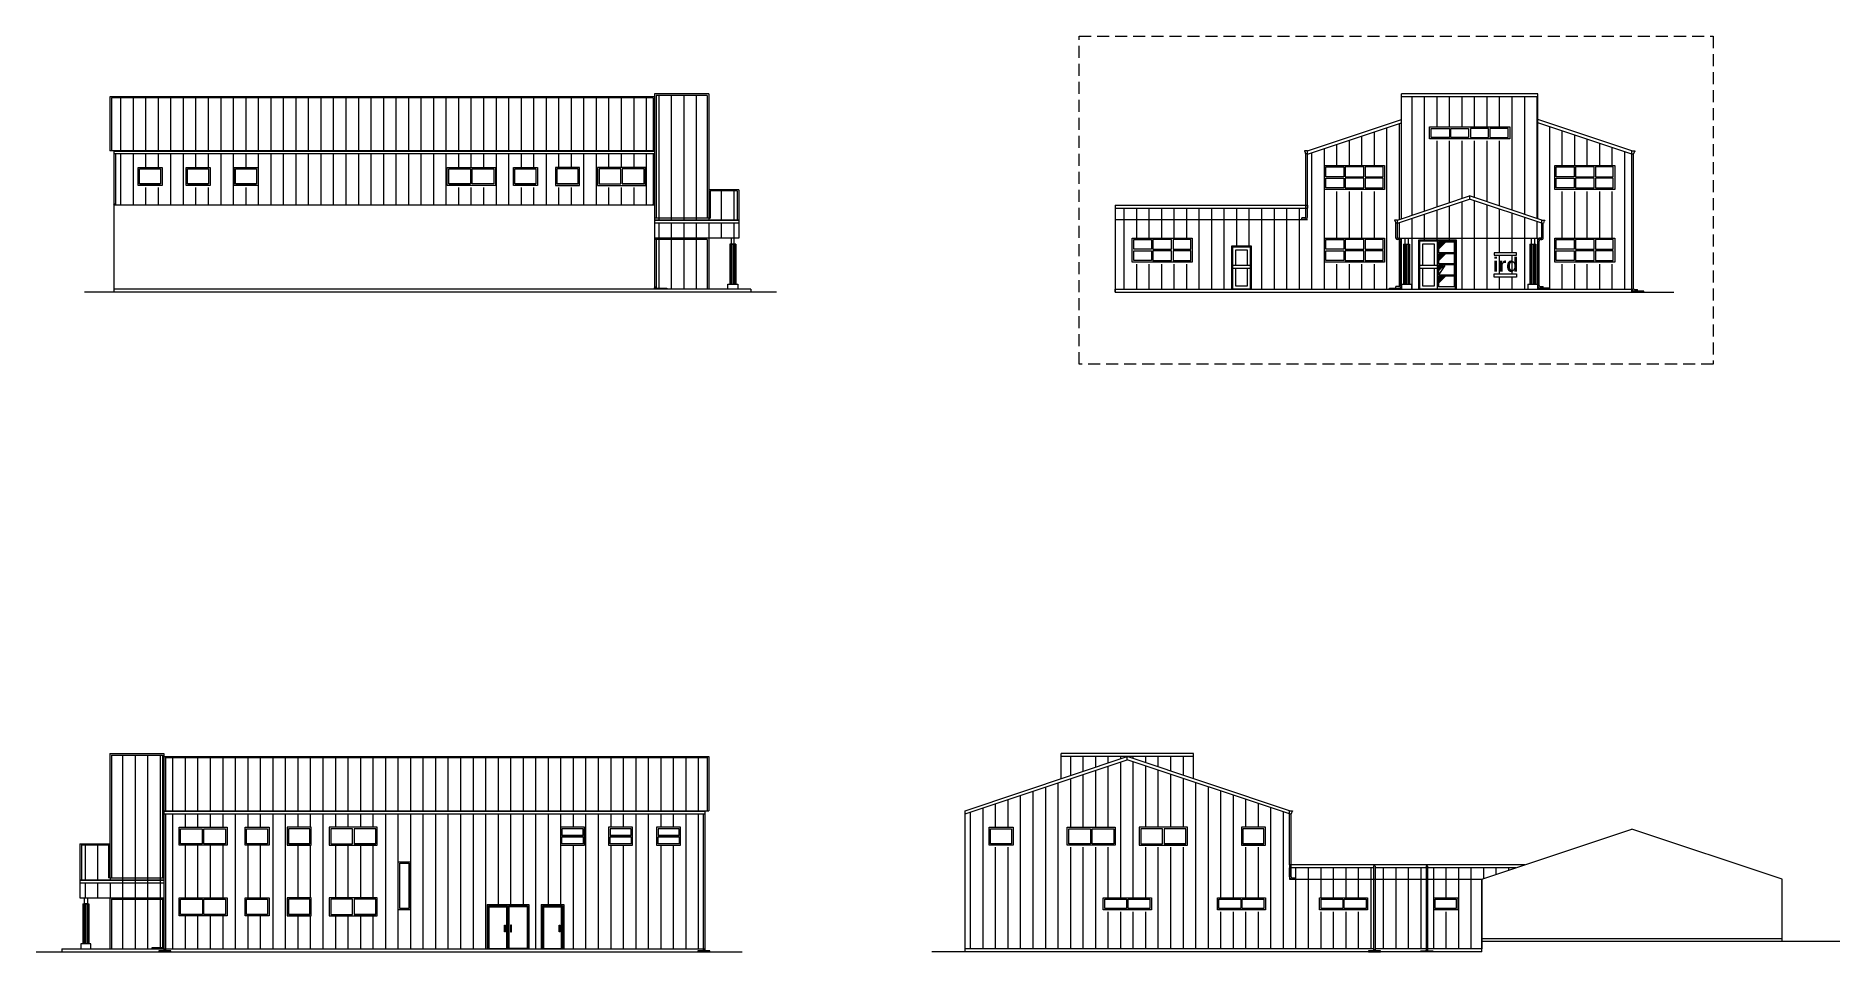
# Model space of a CAD drawing. Header units: inches. Extents: x 67 to 3670, y 82 to 1911.
import ezdxf

# ---------------------------------------------------------------- set-up
doc = ezdxf.new("R2010")
doc.units = ezdxf.units.IN
doc.header["$LTSCALE"] = 96
doc.header["$MEASUREMENT"] = 0
doc.linetypes.add('HIDDEN', pattern=[0.375, 0.25, -0.125])
doc.layers.get('DEFPOINTS').update_dxf_attribs({"linetype": 'CONTINUOUS'})
for name, color, linetype in [('Arch_Detail_Door', 140, 'CONTINUOUS'), ('Elevation_Cladding', 150, 'CONTINUOUS'), ('Elevation_Flashing', 131, 'CONTINUOUS'), ('Elevation_GB', 41, 'CONTINUOUS'), ('Elevation_Post', 20, 'CONTINUOUS'), ('Elevation_Trim', 1, 'CONTINUOUS'), ('Floor_Plan_Downspout', 21, 'CONTINUOUS'), ('Floor_Plan_SplashGuard', 22, 'CONTINUOUS'), ('LAYER251A', 251, 'CONTINUOUS'), ('WALLS', 71, 'CONTINUOUS')]:
    doc.layers.add(name, color=color, linetype=linetype)
doc.styles.add('SANSSERIFBOLD', font='sanssb__.ttf')
pattern_1 = [(90, (2340.21, 793.73), (-25, 2e-15), [])]
pattern_2 = [(90, (961.17, 2111.6), (-25, 2e-15), [])]
pattern_3 = [(90, (2633.44, 1822.468), (-25, 2e-15), [])]

msp = doc.modelspace()

# ---------------------------------------------------------------- texts
at = {"layer": 'WALLS', "color": 8, "style": 'SANSSERIFBOLD'}
msp.add_text('ird', height=28.8, dxfattribs=at).set_placement((2976.5, 1440.6))

# ---------------------------------------------------------------- hatches: boundary and pattern name
at = {"layer": 'Elevation_Cladding'}
h = msp.add_hatch(dxfattribs=at)
h.set_pattern_fill('LINE,_O', color=256, scale=200, angle=90)
h.set_pattern_definition(pattern_2)
h.paths.add_polyline_path([(217.4, 1787.9), (1299.4, 1787.9), (1299.4, 1681.9), (217.4, 1681.9)])
h = msp.add_hatch(dxfattribs=at)
h.set_pattern_fill('LINE,_O', color=256, scale=200, angle=90)
h.set_pattern_definition(pattern_2)
h.paths.add_polyline_path([(1407.4, 1792.9), (1305.4, 1792.9), (1305.4, 1547.9), (1407.4, 1547.9)])
h = msp.add_hatch(dxfattribs=at)
h.set_pattern_fill('LINE,_O', color=256, scale=200, angle=90)
h.set_pattern_definition(pattern_1)
h.paths.add_polyline_path([(3066.3, 1789.9), (2794.3, 1789.9), (2794.3, 1546.6), (2930.1, 1591.9), (3066.3, 1546.5)])
h.paths.add_polyline_path([(3010.3, 1729.9), (3010.3, 1705.9), (3010.3, 1701.9), (2850.3, 1701.9), (2850.3, 1705.9), (2850.3, 1729.9)], flags=16)
h.paths.add_polyline_path([(2967.8, 1726.9), (2967.8, 1708.9), (2932.3, 1708.9), (2932.3, 1726.9)], flags=0)
h.paths.add_polyline_path([(2970.8, 1726.9), (3007.3, 1726.9), (3007.3, 1708.9), (2970.8, 1708.9)], flags=0)
h.paths.add_polyline_path([(2928.3, 1726.9), (2928.3, 1708.9), (2892.8, 1708.9), (2892.8, 1726.9)], flags=0)
h.paths.add_polyline_path([(2889.8, 1726.9), (2889.8, 1708.9), (2853.3, 1708.9), (2853.3, 1726.9)], flags=0)
h = msp.add_hatch(dxfattribs=at)
h.set_pattern_fill('LINE,_O', color=256, scale=200, angle=90)
h.set_pattern_definition(pattern_1)
h.paths.add_polyline_path([(2794.3, 1738.3), (2606.3, 1675.6), (2606.3, 1573.9), (2606.3, 1567.9), (2606.3, 1545.2), (2222.3, 1545.2), (2222.3, 1405.9), (2454.3, 1405.9), (2454.3, 1491.9), (2494.3, 1491.9), (2494.3, 1405.9), (2770, 1405.9), (2770, 1407.9), (2783.2, 1407.9), (2783.2, 1410.9), (2789.2, 1410.9, 0.414214), (2791.2, 1412.9), (2791.2, 1501.9, 0.414214), (2788.2, 1504.9), (2786.2, 1504.9, -0.414214), (2783.2, 1507.9), (2783.2, 1537.8), (2782.6, 1537.8), (2781.2, 1542.8), (2780.2, 1542.8), (2780.2, 1543.8), (2786, 1543.8), (2794.3, 1546.6)])
h.paths.add_polyline_path([(2760.3, 1652.9), (2760.3, 1604.9), (2760.3, 1600.9), (2640.3, 1600.9), (2640.3, 1604.9), (2640.3, 1652.9)], flags=16)
h.paths.add_polyline_path([(2757.3, 1649.9), (2757.3, 1630.4), (2721.8, 1630.4), (2721.8, 1649.9)], flags=0)
h.paths.add_polyline_path([(2718.8, 1649.9), (2718.8, 1630.4), (2681.8, 1630.4), (2681.8, 1649.9)], flags=0)
h.paths.add_polyline_path([(2757.3, 1627.4), (2757.3, 1607.9), (2721.8, 1607.9), (2721.8, 1627.4)], flags=0)
h.paths.add_polyline_path([(2718.8, 1627.4), (2718.8, 1607.9), (2681.8, 1607.9), (2681.8, 1627.4)], flags=0)
h.paths.add_polyline_path([(2678.8, 1649.9), (2678.8, 1630.4), (2643.3, 1630.4), (2643.3, 1649.9)], flags=0)
h.paths.add_polyline_path([(2678.8, 1627.4), (2678.8, 1607.9), (2643.3, 1607.9), (2643.3, 1627.4)], flags=0)
h.paths.add_polyline_path([(2760.3, 1507.9), (2760.3, 1459.9), (2760.3, 1455.9), (2640.3, 1455.9), (2640.3, 1459.9), (2640.3, 1507.9)], flags=16)
h.paths.add_polyline_path([(2757.3, 1504.9), (2757.3, 1485.4), (2721.8, 1485.4), (2721.8, 1504.9)], flags=0)
h.paths.add_polyline_path([(2718.8, 1504.9), (2718.8, 1485.4), (2681.8, 1485.4), (2681.8, 1504.9)], flags=0)
h.paths.add_polyline_path([(2678.8, 1504.9), (2678.8, 1485.4), (2643.3, 1485.4), (2643.3, 1504.9)], flags=0)
h.paths.add_polyline_path([(2757.3, 1482.4), (2757.3, 1462.9), (2721.8, 1462.9), (2721.8, 1482.4)], flags=0)
h.paths.add_polyline_path([(2718.8, 1482.4), (2718.8, 1462.9), (2681.8, 1462.9), (2681.8, 1482.4)], flags=0)
h.paths.add_polyline_path([(2678.8, 1482.4), (2678.8, 1462.9), (2643.3, 1462.9), (2643.3, 1482.4)], flags=0)
h.paths.add_polyline_path([(2376.3, 1507.9), (2376.3, 1459.9), (2376.3, 1455.9), (2256.3, 1455.9), (2256.3, 1459.9), (2256.3, 1507.9)], flags=16)
h.paths.add_polyline_path([(2373.3, 1504.9), (2373.3, 1485.4), (2337.8, 1485.4), (2337.8, 1504.9)], flags=0)
h.paths.add_polyline_path([(2373.3, 1482.4), (2373.3, 1462.9), (2337.8, 1462.9), (2337.8, 1482.4)], flags=0)
h.paths.add_polyline_path([(2334.8, 1504.9), (2334.8, 1485.4), (2297.8, 1485.4), (2297.8, 1504.9)], flags=0)
h.paths.add_polyline_path([(2334.8, 1482.4), (2334.8, 1462.9), (2297.8, 1462.9), (2297.8, 1482.4)], flags=0)
h.paths.add_polyline_path([(2294.8, 1504.9), (2294.8, 1485.4), (2259.3, 1485.4), (2259.3, 1504.9)], flags=0)
h.paths.add_polyline_path([(2294.8, 1482.4), (2294.8, 1462.9), (2259.3, 1462.9), (2259.3, 1482.4)], flags=0)
h.paths.add_polyline_path([(2606.3, 1567.9), (2222.3, 1567.9), (2222.3, 1545.2), (2606.3, 1545.2)], flags=16)
h = msp.add_hatch(dxfattribs=at)
h.set_pattern_fill('LINE,_O', color=256, scale=200, angle=90)
h.set_pattern_definition(pattern_1)
h.paths.add_polyline_path([(3254.3, 1675.6), (3066.3, 1738.3), (3066.3, 1528.5), (3074.3, 1525.8), (3080.3, 1525.8), (3080.3, 1524.8), (3079.3, 1524.8), (3077.9, 1519.8), (3077.3, 1519.8), (3077.3, 1501.9, -0.414214), (3074.3, 1498.9), (3072.3, 1498.9, 0.414214), (3069.3, 1495.9), (3069.3, 1412.9, 0.414214), (3071.3, 1410.9), (3077.3, 1410.9), (3077.3, 1407.9), (3090.3, 1407.9), (3090.3, 1405.9), (3254.3, 1405.9)])
h.paths.add_polyline_path([(3220.3, 1507.9), (3220.3, 1459.9), (3220.3, 1455.9), (3100.3, 1455.9), (3100.3, 1459.9), (3100.3, 1507.9)], flags=16)
h.paths.add_polyline_path([(3178.8, 1504.9), (3178.8, 1485.4), (3141.8, 1485.4), (3141.8, 1504.9)], flags=0)
h.paths.add_polyline_path([(3181.8, 1504.9), (3217.3, 1504.9), (3217.3, 1485.4), (3181.8, 1485.4)], flags=0)
h.paths.add_polyline_path([(3138.8, 1504.9), (3138.8, 1485.4), (3103.3, 1485.4), (3103.3, 1504.9)], flags=0)
h.paths.add_polyline_path([(3100.3, 1600.9), (3100.3, 1604.9), (3100.3, 1652.9), (3220.3, 1652.9), (3220.3, 1604.9), (3220.3, 1600.9)], flags=16)
h.paths.add_polyline_path([(3178.8, 1482.4), (3178.8, 1462.9), (3141.8, 1462.9), (3141.8, 1482.4)], flags=0)
h.paths.add_polyline_path([(3141.8, 1607.9), (3141.8, 1627.4), (3178.8, 1627.4), (3178.8, 1607.9)], flags=0)
h.paths.add_polyline_path([(3181.8, 1482.4), (3217.3, 1482.4), (3217.3, 1462.9), (3181.8, 1462.9)], flags=0)
h.paths.add_polyline_path([(3181.8, 1607.9), (3181.8, 1627.4), (3217.3, 1627.4), (3217.3, 1607.9)], flags=0)
h.paths.add_polyline_path([(3138.8, 1482.4), (3138.8, 1462.9), (3103.3, 1462.9), (3103.3, 1482.4)], flags=0)
h.paths.add_polyline_path([(3138.8, 1607.9), (3103.3, 1607.9), (3103.3, 1627.4), (3138.8, 1627.4)], flags=0)
h.paths.add_polyline_path([(3141.8, 1630.4), (3141.8, 1649.9), (3178.8, 1649.9), (3178.8, 1630.4)], flags=0)
h.paths.add_polyline_path([(3181.8, 1630.4), (3181.8, 1649.9), (3217.3, 1649.9), (3217.3, 1630.4)], flags=0)
h.paths.add_polyline_path([(3138.8, 1630.4), (3103.3, 1630.4), (3103.3, 1649.9), (3138.8, 1649.9)], flags=0)
h = msp.add_hatch(dxfattribs=at)
h.set_pattern_fill('LINE,_O', color=256, scale=200, angle=90)
h.set_pattern_definition(pattern_2)
h.paths.add_polyline_path([(1299.4, 1675.9), (225.4, 1675.9), (225.4, 1573.9), (1300.9, 1573.9, -0.414214), (1299.4, 1575.4)])
h.paths.add_polyline_path([(888.2, 1612.9), (888.2, 1648.9), (984.2, 1648.9), (984.2, 1612.9), (984.2, 1608.9), (888.2, 1608.9)], flags=16)
h.paths.add_polyline_path([(891.2, 1615.9), (891.2, 1645.9), (934.7, 1645.9), (934.7, 1615.9)], flags=0)
h.paths.add_polyline_path([(510.4, 1608.9), (462.4, 1608.9), (462.4, 1612.9), (462.4, 1648.9), (510.4, 1648.9), (510.4, 1612.9)], flags=16)
h.paths.add_polyline_path([(507.4, 1615.9), (465.4, 1615.9), (465.4, 1645.9), (507.4, 1645.9)], flags=0)
h.paths.add_polyline_path([(937.7, 1615.9), (937.7, 1645.9), (981.2, 1645.9), (981.2, 1615.9)], flags=0)
h.paths.add_polyline_path([(414.4, 1608.9), (366.4, 1608.9), (366.4, 1612.9), (366.4, 1648.9), (414.4, 1648.9), (414.4, 1612.9)], flags=16)
h.paths.add_polyline_path([(411.4, 1615.9), (369.4, 1615.9), (369.4, 1645.9), (411.4, 1645.9)], flags=0)
h.paths.add_polyline_path([(1020.3, 1612.9), (1020.3, 1648.9), (1068.3, 1648.9), (1068.3, 1612.9), (1068.3, 1608.9), (1020.3, 1608.9)], flags=16)
h.paths.add_polyline_path([(1023.3, 1615.9), (1023.3, 1645.9), (1065.3, 1645.9), (1065.3, 1615.9)], flags=0)
h.paths.add_polyline_path([(318.4, 1608.9), (270.4, 1608.9), (270.4, 1612.9), (270.4, 1648.9), (318.4, 1648.9), (318.4, 1612.9)], flags=16)
h.paths.add_polyline_path([(315.4, 1615.9), (273.4, 1615.9), (273.4, 1645.9), (315.4, 1645.9)], flags=0)
h.paths.add_polyline_path([(1104.3, 1612.9), (1104.3, 1648.9), (1152.3, 1648.9), (1152.3, 1612.9), (1152.3, 1608.9), (1104.3, 1608.9)], flags=16)
h.paths.add_polyline_path([(1107.3, 1615.9), (1107.3, 1645.9), (1149.3, 1645.9), (1149.3, 1615.9)], flags=0)
h.paths.add_polyline_path([(1188.3, 1612.9), (1188.3, 1648.9), (1284.3, 1648.9), (1284.3, 1612.9), (1284.3, 1608.9), (1188.3, 1608.9)], flags=16)
h.paths.add_polyline_path([(1191.3, 1615.9), (1191.3, 1645.9), (1234.8, 1645.9), (1234.8, 1615.9)], flags=0)
h.paths.add_polyline_path([(1237.8, 1615.9), (1237.8, 1645.9), (1281.3, 1645.9), (1281.3, 1615.9)], flags=0)
h = msp.add_hatch(dxfattribs=at)
h.set_pattern_fill('LINE,_O', color=256, scale=200, angle=90)
h.set_pattern_definition(pattern_2)
h.paths.add_polyline_path([(1413.4, 1547.9), (1410.4, 1547.9), (1302.4, 1547.9), (1302.4, 1543.9), (1467.4, 1543.9), (1467.4, 1601.9), (1413.4, 1601.9)])
h = msp.add_hatch(dxfattribs=at)
h.set_pattern_fill('LINE,_O', color=256, scale=200, angle=90)
h.set_pattern_definition(pattern_1)
h.paths.add_polyline_path([(2930.1, 1585.6), (2786.3, 1537.6), (2786.3, 1507.9), (3074.3, 1507.9), (3074.3, 1537.5)])
h = msp.add_hatch(dxfattribs=at)
h.set_pattern_fill('LINE,_O', color=256, scale=200, angle=90)
h.set_pattern_definition(pattern_2)
h.paths.add_polyline_path([(1470.4, 1507.9), (1470.4, 1537.9), (1302.4, 1537.9), (1302.4, 1507.9)])
h = msp.add_hatch(dxfattribs=at)
h.set_pattern_fill('LINE,_O', color=256, scale=200, angle=90)
h.set_pattern_definition(pattern_2)
h.paths.add_polyline_path([(1305.4, 1504.9), (1305.4, 1409.4, -0.414214), (1303.9, 1407.9), (1326.4, 1407.9), (1326.4, 1405.9), (1407.4, 1405.9), (1407.4, 1504.9)])
h = msp.add_hatch(dxfattribs=at)
h.set_pattern_fill('LINE,_O', color=256, scale=200, angle=90)
h.set_pattern_definition(pattern_1)
h.paths.add_polyline_path([(3050.3, 1489.9), (3053.4, 1489.9), (3053.4, 1507.9), (2807.2, 1507.9), (2807.2, 1489.9), (2810.3, 1489.9), (2810.3, 1415.9), (2814.3, 1415.9), (2814.3, 1405.9), (2828.3, 1405.9), (2828.3, 1503.9), (2904.3, 1503.9), (2904.3, 1405.9), (3046.3, 1405.9), (3046.3, 1415.9), (3050.3, 1415.9)])
h.paths.add_polyline_path([(2979.2, 1478.4), (3024, 1478.4), (3024, 1473.4), (2979.2, 1473.4)], flags=16)
h.paths.add_polyline_path([(2979.5, 1436.3), (3024, 1436.3), (3024, 1429.6), (2979.5, 1429.6)], flags=16)
h.paths.add_polyline_path([(2969.1, 1432.3), (3034.4, 1432.3), (3034.4, 1476.9), (2969.1, 1476.9)], flags=24)
h = msp.add_hatch(dxfattribs=at)
h.set_pattern_fill('LINE,_O', color=256, scale=200, angle=90)
h.set_pattern_definition(pattern_1)
h.paths.add_polyline_path([(319.3, 475.1), (217.3, 475.1), (217.3, 212.1), (319.3, 212.1)])
h = msp.add_hatch(dxfattribs=at)
h.set_pattern_fill('LINE,_O', color=256, scale=200, angle=90)
h.set_pattern_definition(pattern_1)
h.paths.add_polyline_path([(1407.3, 470.1), (325.3, 470.1), (325.3, 364.1), (1407.3, 364.1)])
h = msp.add_hatch(dxfattribs=at)
h.set_pattern_fill('LINE,_O', color=256, scale=200, angle=90)
h.set_pattern_definition(pattern_3)
h.paths.add_polyline_path([(2246.5, 472.1), (2378.5, 428.1), (2378.5, 472.1)])
h.paths.add_polyline_path([(2114.5, 472.1), (2114.5, 428.1), (2246.5, 472.1)])
h = msp.add_hatch(dxfattribs=at)
h.set_pattern_fill('LINE,_O', color=256, scale=200, angle=90)
h.set_pattern_definition(pattern_3)
h.paths.add_polyline_path([(2570.5, 227.3), (2570.5, 250.1), (2570.5, 256.1), (2570.5, 357.7), (2246.5, 465.7), (1922.5, 357.7), (1922.5, 88.1), (2954.5, 88.1), (2954.5, 227.3)])
h.paths.add_polyline_path([(2858.5, 166.1), (2858.5, 190.1), (2906.5, 190.1), (2906.5, 166.1), (2906.5, 162.1), (2858.5, 162.1)], flags=16)
h.paths.add_polyline_path([(2726.5, 166.1), (2726.5, 162.1), (2630.5, 162.1), (2630.5, 166.1), (2630.5, 190.1), (2726.5, 190.1)], flags=16)
h.paths.add_polyline_path([(2861.5, 169.1), (2861.5, 187.1), (2903.5, 187.1), (2903.5, 169.1)], flags=0)
h.paths.add_polyline_path([(2723.5, 169.1), (2680, 169.1), (2633.5, 169.1), (2633.5, 187.1), (2677, 187.1), (2723.5, 187.1)], flags=0)
h.paths.add_polyline_path([(2522.5, 166.1), (2522.5, 162.1), (2426.5, 162.1), (2426.5, 166.1), (2426.5, 190.1), (2522.5, 190.1)], flags=16)
h.paths.add_polyline_path([(2519.5, 169.1), (2476, 169.1), (2429.5, 169.1), (2429.5, 187.1), (2473, 187.1), (2519.5, 187.1)], flags=0)
h.paths.add_polyline_path([(2522.5, 291.1), (2474.5, 291.1), (2474.5, 295.1), (2474.5, 331.1), (2522.5, 331.1), (2522.5, 295.1)], flags=16)
h.paths.add_polyline_path([(2519.5, 298.1), (2477.5, 298.1), (2477.5, 328.1), (2519.5, 328.1)], flags=0)
h.paths.add_polyline_path([(2366.5, 291.1), (2270.5, 291.1), (2270.5, 295.1), (2270.5, 331.1), (2366.5, 331.1), (2366.5, 295.1)], flags=16)
h.paths.add_polyline_path([(2363.5, 298.1), (2320, 298.1), (2273.5, 298.1), (2273.5, 328.1), (2317, 328.1), (2363.5, 328.1)], flags=0)
h.paths.add_polyline_path([(2294.5, 166.1), (2294.5, 162.1), (2198.5, 162.1), (2198.5, 166.1), (2198.5, 190.1), (2294.5, 190.1)], flags=16)
h.paths.add_polyline_path([(2291.5, 169.1), (2248, 169.1), (2201.5, 169.1), (2201.5, 187.1), (2245, 187.1), (2291.5, 187.1)], flags=0)
h.paths.add_polyline_path([(2222.5, 291.1), (2126.5, 291.1), (2126.5, 295.1), (2126.5, 331.1), (2222.5, 331.1), (2222.5, 295.1)], flags=16)
h.paths.add_polyline_path([(2219.5, 298.1), (2176, 298.1), (2129.5, 298.1), (2129.5, 328.1), (2173, 328.1), (2219.5, 328.1)], flags=0)
h.paths.add_polyline_path([(2018.5, 291.1), (1970.5, 291.1), (1970.5, 295.1), (1970.5, 331.1), (2018.5, 331.1), (2018.5, 295.1)], flags=16)
h.paths.add_polyline_path([(2015.5, 298.1), (1973.5, 298.1), (1973.5, 328.1), (2015.5, 328.1)], flags=0)
h.paths.add_polyline_path([(2954.5, 227.3), (3022.7, 250.1), (2570.5, 250.1), (2570.5, 227.3)])
h = msp.add_hatch(dxfattribs=at)
h.set_pattern_fill('LINE,_O', color=256, scale=200, angle=90)
h.set_pattern_definition(pattern_1)
h.paths.add_polyline_path([(325.3, 358.1), (325.3, 88.1), (967.8, 88.1), (967.8, 176.8), (1051.1, 176.8), (1051.1, 88.1), (1075.8, 88.1), (1075.8, 176.8), (1121.1, 176.8), (1121.1, 88.1), (1399.3, 88.1), (1399.3, 358.1)])
h.paths.add_polyline_path([(814.3, 262.1), (814.3, 166.1), (790.3, 166.1), (790.3, 262.1)], flags=16)
h.paths.add_polyline_path([(811.3, 259.1), (811.3, 169.1), (793.3, 169.1), (793.3, 259.1)], flags=0)
h.paths.add_polyline_path([(748.4, 295.1), (652.4, 295.1), (652.4, 331.1), (748.4, 331.1)], flags=16)
h.paths.add_polyline_path([(745.4, 298.1), (701.9, 298.1), (701.9, 328.1), (745.4, 328.1)], flags=0)
h.paths.add_polyline_path([(698.9, 298.1), (655.4, 298.1), (655.4, 328.1), (698.9, 328.1)], flags=0)
h.paths.add_polyline_path([(748.4, 190.1), (748.4, 154.1), (652.4, 154.1), (652.4, 190.1)], flags=16)
h.paths.add_polyline_path([(745.4, 187.1), (745.4, 157.1), (701.9, 157.1), (701.9, 187.1)], flags=0)
h.paths.add_polyline_path([(698.9, 187.1), (698.9, 157.1), (655.4, 157.1), (655.4, 187.1)], flags=0)
h.paths.add_polyline_path([(616.3, 295.1), (568.3, 295.1), (568.3, 331.1), (616.3, 331.1)], flags=16)
h.paths.add_polyline_path([(613.3, 298.1), (571.3, 298.1), (571.3, 328.1), (613.3, 328.1)], flags=0)
h.paths.add_polyline_path([(616.3, 190.1), (616.3, 154.1), (568.3, 154.1), (568.3, 190.1)], flags=16)
h.paths.add_polyline_path([(613.3, 187.1), (613.3, 157.1), (571.3, 157.1), (571.3, 187.1)], flags=0)
h.paths.add_polyline_path([(532.3, 295.1), (484.3, 295.1), (484.3, 331.1), (532.3, 331.1)], flags=16)
h.paths.add_polyline_path([(529.3, 298.1), (487.3, 298.1), (487.3, 328.1), (529.3, 328.1)], flags=0)
h.paths.add_polyline_path([(1114.3, 295.1), (1114.3, 331.1), (1162.3, 331.1), (1162.3, 295.1)], flags=16)
h.paths.add_polyline_path([(1117.3, 298.1), (1117.3, 311.6), (1159.3, 311.6), (1159.3, 298.1)], flags=0)
h.paths.add_polyline_path([(1117.3, 314.6), (1117.3, 328.1), (1159.3, 328.1), (1159.3, 314.6)], flags=0)
h.paths.add_polyline_path([(532.3, 190.1), (532.3, 154.1), (484.3, 154.1), (484.3, 190.1)], flags=16)
h.paths.add_polyline_path([(529.3, 187.1), (529.3, 157.1), (487.3, 157.1), (487.3, 187.1)], flags=0)
h.paths.add_polyline_path([(448.3, 295.1), (352.3, 295.1), (352.3, 331.1), (448.3, 331.1)], flags=16)
h.paths.add_polyline_path([(445.3, 298.1), (401.8, 298.1), (401.8, 328.1), (445.3, 328.1)], flags=0)
h.paths.add_polyline_path([(448.4, 190.1), (448.4, 154.1), (352.4, 154.1), (352.4, 190.1)], flags=16)
h.paths.add_polyline_path([(445.4, 187.1), (445.4, 157.1), (401.9, 157.1), (401.9, 187.1)], flags=0)
h.paths.add_polyline_path([(1210.3, 295.1), (1210.3, 331.1), (1258.3, 331.1), (1258.3, 295.1)], flags=16)
h.paths.add_polyline_path([(1213.3, 298.1), (1213.3, 311.6), (1255.3, 311.6), (1255.3, 298.1)], flags=0)
h.paths.add_polyline_path([(1213.3, 314.6), (1213.3, 328.1), (1255.3, 328.1), (1255.3, 314.6)], flags=0)
h.paths.add_polyline_path([(398.8, 298.1), (355.3, 298.1), (355.3, 328.1), (398.8, 328.1)], flags=0)
h.paths.add_polyline_path([(398.9, 187.1), (398.9, 157.1), (355.4, 157.1), (355.4, 187.1)], flags=0)
h.paths.add_polyline_path([(1306.3, 295.1), (1306.3, 331.1), (1354.3, 331.1), (1354.3, 295.1)], flags=16)
h.paths.add_polyline_path([(1309.3, 298.1), (1309.3, 311.6), (1351.3, 311.6), (1351.3, 298.1)], flags=0)
h.paths.add_polyline_path([(1309.3, 314.6), (1309.3, 328.1), (1351.3, 328.1), (1351.3, 314.6)], flags=0)
h = msp.add_hatch(dxfattribs=at)
h.set_pattern_fill('LINE,_O', color=256, scale=200, angle=90)
h.set_pattern_definition([(90, (2340.21, 811.73), (-25, 2e-15), [])])
h.paths.add_polyline_path([(157.3, 296.1), (157.3, 226.1), (322.3, 226.1), (322.3, 230.1), (214.3, 230.1), (211.3, 230.1), (211.3, 296.1)])
h = msp.add_hatch(dxfattribs=at)
h.set_pattern_fill('LINE,_O', color=256, scale=200, angle=90)
h.set_pattern_definition([(90, (2340.21, 799.73), (-25, 2e-15), [])])
h.paths.add_polyline_path([(322.3, 190.1), (322.3, 220.1), (154.3, 220.1), (154.3, 190.1)])
h = msp.add_hatch(dxfattribs=at)
h.set_pattern_fill('LINE,_O', color=256, scale=200, angle=90)
h.set_pattern_definition(pattern_1)
h.paths.add_polyline_path([(319.3, 193.1), (217.3, 193.1), (217.3, 88.1), (298.3, 88.1), (298.3, 90.1), (320.8, 90.1, -0.414214), (319.3, 91.6)])

# ---------------------------------------------------------------- linework, layer by layer
at = {"layer": 'Arch_Detail_Door'}
for p, q in [((2454.3, 1491.9), (2454.3, 1405.9)), ((2494.3, 1491.9), (2454.3, 1491.9)), ((2492.3, 1489.9), (2492.3, 1489.9)), ((2492.3, 1405.9), (2492.3, 1489.9)), ((2492.3, 1405.9), (2492.3, 1489.9)), ((2494.3, 1405.9), (2494.3, 1491.9)), ((2828.3, 1503.9), (2828.3, 1405.9)), ((2904.3, 1503.9), (2828.3, 1503.9)), ((2902.3, 1501.9), (2866.3, 1501.9)), ((2866.3, 1405.9), (2866.3, 1501.9)), ((2900.3, 1499.9), (2868.3, 1499.9)), ((2868.3, 1499.9), (2868.3, 1478.6)), ((2900.3, 1478.6), (2868.3, 1478.6)), ((2900.3, 1478.6), (2900.3, 1499.9)), ((2902.3, 1405.9), (2902.3, 1501.9)), ((2904.3, 1405.9), (2904.3, 1503.9)), ((2868.3, 1476.6), (2868.3, 1456.3)), ((2900.3, 1476.6), (2868.3, 1476.6)), ((2900.3, 1456.3), (2868.3, 1456.3)), ((2868.3, 1454.3), (2868.3, 1434)), ((2900.3, 1454.3), (2868.3, 1454.3)), ((2900.3, 1456.3), (2900.3, 1476.6)), ((2900.3, 1434), (2900.3, 1454.3)), ((2454.3, 1405.9), (2494.3, 1405.9)), ((2456.3, 1406.7), (2456.3, 1405.9)), ((2492.3, 1405.9), (2492.3, 1406.7)), ((2828.3, 1405.9), (2902.3, 1405.9)), ((2830.3, 1406.7), (2830.3, 1405.9)), ((2866.3, 1405.9), (2866.3, 1406.7)), ((2904.3, 1405.9), (2867.3, 1405.9)), ((2900.3, 1434), (2868.3, 1434)), ((2868.3, 1432), (2868.3, 1410.7)), ((2900.3, 1432), (2868.3, 1432)), ((2900.3, 1410.7), (2868.3, 1410.7)), ((2900.3, 1410.7), (2900.3, 1432)), ((967.8, 176.8), (967.8, 88.1)), ((967.8, 176.8), (1051.1, 176.8)), ((970.3, 174.3), (970.3, 88.1)), ((970.3, 174.3), (1008.2, 174.3)), ((1008.2, 174.3), (1008.2, 88.1)), ((1010.7, 174.3), (1010.7, 88.1)), ((1010.7, 174.3), (1048.6, 174.3)), ((1048.6, 174.3), (1048.6, 88.1)), ((1051.1, 176.8), (1051.1, 88.1)), ((1075.8, 176.8), (1075.8, 88.1)), ((1075.8, 176.8), (1121.1, 176.8)), ((1078.3, 174.3), (1078.3, 88.1)), ((1078.3, 174.3), (1118.6, 174.3)), ((1118.6, 174.3), (1118.6, 88.1)), ((1121.1, 176.8), (1121.1, 88.1)), ((967.8, 88.1), (970.3, 88.1)), ((1048.6, 88.1), (1051.1, 88.1)), ((1075.8, 88.1), (1078.3, 88.1)), ((1118.6, 88.1), (1121.1, 88.1))]:
    msp.add_line(p, q, dxfattribs=at)
at = {"layer": 'Arch_Detail_Door', "color": 11}
for p, q in [((2456.3, 1489.9), (2456.3, 1406.7)), ((2492.3, 1489.9), (2456.3, 1489.9)), ((2486.3, 1483.9), (2462.3, 1483.9)), ((2462.3, 1483.9), (2462.3, 1453.9)), ((2486.3, 1453.9), (2486.3, 1483.9)), ((2492.3, 1406.7), (2492.3, 1489.9)), ((2830.3, 1501.9), (2830.3, 1406.7)), ((2866.3, 1501.9), (2830.3, 1501.9)), ((2860.3, 1495.9), (2836.3, 1495.9)), ((2836.3, 1495.9), (2836.3, 1453.9)), ((2860.3, 1453.9), (2860.3, 1495.9)), ((2866.3, 1406.7), (2866.3, 1501.9)), ((2456.3, 1453.9), (2492.3, 1453.9)), ((2456.3, 1447.9), (2492.3, 1447.9)), ((2462.3, 1447.9), (2462.3, 1412.7)), ((2486.3, 1412.7), (2486.3, 1447.9)), ((2830.3, 1453.9), (2866.3, 1453.9)), ((2830.3, 1447.9), (2866.3, 1447.9)), ((2836.3, 1447.9), (2836.3, 1412.7)), ((2860.3, 1412.7), (2860.3, 1447.9)), ((2456.3, 1406.7), (2492.3, 1406.7)), ((2462.3, 1412.7), (2486.3, 1412.7)), ((2830.3, 1406.7), (2866.3, 1406.7)), ((2836.3, 1412.7), (2860.3, 1412.7)), ((971.2, 172.1), (971.2, 88.8)), ((971.2, 172.1), (1007.2, 172.1)), ((1007.2, 88.8), (1007.2, 172.1)), ((1011.7, 88.8), (1011.7, 172.1)), ((1047.7, 172.1), (1011.7, 172.1)), ((1047.7, 172.1), (1047.7, 88.8)), ((1080.5, 172.1), (1080.5, 88.8)), ((1080.5, 172.1), (1116.5, 172.1)), ((1116.5, 88.8), (1116.5, 172.1)), ((1002.4, 122), (1002.4, 135.3)), ((1002.4, 135.3), (1004.7, 135.3)), ((1004.7, 122), (1002.4, 122)), ((1004.7, 135.3), (1004.7, 122)), ((1014.3, 135.3), (1014.3, 122)), ((1016.6, 135.3), (1014.3, 135.3)), ((1014.3, 122), (1016.6, 122)), ((1016.6, 122), (1016.6, 135.3)), ((1111.6, 122), (1111.6, 135.3)), ((1111.6, 135.3), (1113.9, 135.3)), ((1113.9, 122), (1111.6, 122)), ((1113.9, 135.3), (1113.9, 122)), ((971.2, 88.8), (1007.2, 88.8)), ((1047.7, 88.8), (1011.7, 88.8)), ((1080.5, 88.8), (1116.5, 88.8))]:
    msp.add_line(p, q, dxfattribs=at)
at = {"layer": 'DEFPOINTS', "linetype": 'HIDDEN'}
msp.add_lwpolyline([(2150.5, 1911.3), (3416.5, 1911.3), (3416.5, 1256), (2150.5, 1256)], close=True, dxfattribs=at)
at = {"layer": 'Elevation_Cladding'}
for p in [(2786.3, 1537.6), (2930.1, 1591.9), (3074.3, 1537.5)]:
    msp.add_line(p, (2930.1, 1585.6), dxfattribs=at)
at = {"layer": 'Elevation_Cladding', "linetype": 'HIDDEN', "ltscale": 100}
for p, q in [((2606.3, 1573.9), (2606.3, 1567.9)), ((2222.3, 1545.2), (2606.3, 1545.2)), ((2570.5, 250.1), (2570.5, 227.3)), ((2570.5, 227.3), (2954.5, 227.3))]:
    msp.add_line(p, q, dxfattribs=at)
at = {"layer": 'Elevation_Flashing'}
for p, q in [((2606.3, 1681.9), (2600.3, 1681.9)), ((2600.3, 1681.9), (2600.3, 1680.9)), ((2600.3, 1680.9), (2601.3, 1680.9)), ((2601.3, 1680.9), (2602.7, 1675.9)), ((3254.3, 1681.9), (3260.3, 1681.9)), ((3259.3, 1680.9), (3257.9, 1675.9)), ((3260.3, 1680.9), (3259.3, 1680.9)), ((3260.3, 1681.9), (3260.3, 1680.9)), ((2786.2, 1543.8), (2780.2, 1543.8)), ((2780.2, 1543.8), (2780.2, 1542.8)), ((2780.2, 1542.8), (2781.2, 1542.8)), ((2781.2, 1542.8), (2782.6, 1537.8)), ((3074.3, 1543.8), (3080.3, 1543.8)), ((3079.3, 1542.8), (3077.9, 1537.8)), ((3080.3, 1542.8), (3079.3, 1542.8)), ((3080.3, 1543.8), (3080.3, 1542.8)), ((2570.5, 364.1), (2576.5, 364.1)), ((2575.5, 363.1), (2574.1, 358)), ((2576.5, 363.1), (2575.5, 363.1)), ((2576.5, 364.1), (2576.5, 363.1))]:
    msp.add_line(p, q, dxfattribs=at)
at = {"layer": 'Elevation_Flashing', "color": 71}
for p, q in [((2606.3, 1675.9), (2602.7, 1675.9)), ((3254.3, 1675.9), (3257.9, 1675.9)), ((2786.2, 1537.8), (2782.6, 1537.8)), ((3074.3, 1537.8), (3077.9, 1537.8)), ((2570.5, 358), (2574.1, 358))]:
    msp.add_line(p, q, dxfattribs=at)
at = {"layer": 'Elevation_GB'}
for p, q in [((1494.4, 1405.9), (222.4, 1405.9)), ((1494.4, 1405.9), (1494.4, 1399.9)), ((2222.3, 1405.9), (3254.3, 1405.9)), ((2222.3, 1405.9), (2222.3, 1399.9)), ((2222.3, 1399.9), (2222.3, 1405.9)), ((3254.3, 1399.9), (3254.3, 1405.9)), ((1545.9, 1399.9), (163.8, 1399.9)), ((2222.3, 1399.9), (3338.4, 1399.9)), ((66.8, 82.1), (1477.2, 82.1)), ((118.3, 88.1), (1402.3, 88.1)), ((118.3, 88.1), (118.3, 82.1)), ((322.3, 88.1), (322.3, 82.1)), ((2954.5, 82.1), (1856.2, 82.1)), ((1922.5, 82.1), (1922.5, 88.1)), ((2738.5, 88.1), (1922.5, 88.1)), ((2843.4, 88.1), (2741.5, 88.1)), ((2954.5, 88.1), (2846.4, 88.1)), ((3669.9, 102.6), (2954.5, 102.6)), ((2954.5, 82.1), (2954.5, 88.1))]:
    msp.add_line(p, q, dxfattribs=at)
at = {"layer": 'Elevation_Post'}
for p, q in [((1452.4, 1495.9), (1452.4, 1415.9)), ((1464.4, 1495.9), (1452.4, 1495.9)), ((1464.4, 1495.9), (1464.4, 1415.9)), ((2798.3, 1495.9), (2798.3, 1415.9)), ((2798.3, 1495.9), (2810.3, 1495.9)), ((2801, 1507.9), (2801, 1495.9)), ((2807.2, 1507.9), (2807.2, 1495.9)), ((2810.3, 1495.9), (2810.3, 1415.9)), ((3050.3, 1495.9), (3050.3, 1415.9)), ((3050.3, 1495.9), (3062.3, 1495.9)), ((3053.4, 1507.9), (3053.4, 1495.9)), ((3059.6, 1507.9), (3059.6, 1495.9)), ((3062.3, 1495.9), (3062.3, 1415.9)), ((2794.3, 1415.9), (2814.3, 1415.9)), ((2794.3, 1415.9), (2794.3, 1405.9)), ((2794.3, 1415.9), (2794.3, 1405.9)), ((2814.3, 1415.9), (2814.3, 1405.9)), ((3046.3, 1415.9), (3066.3, 1415.9)), ((3046.3, 1415.9), (3046.3, 1405.9)), ((3066.3, 1415.9), (3066.3, 1405.9)), ((160.3, 178.1), (160.3, 98.1)), ((160.3, 178.1), (172.3, 178.1)), ((172.3, 178.1), (172.3, 98.1))]:
    msp.add_line(p, q, dxfattribs=at)
at = {"layer": 'Elevation_Post', "color": 131}
for p, q in [((1453.4, 1495.9), (1453.4, 1415.9)), ((1455.4, 1495.9), (1455.4, 1415.9)), ((1458.4, 1495.9), (1458.4, 1415.9)), ((1461.4, 1495.9), (1461.4, 1415.9)), ((1463.4, 1495.9), (1463.4, 1415.9)), ((2799.3, 1495.9), (2799.3, 1415.9)), ((2801.3, 1495.9), (2801.3, 1415.9)), ((2804.3, 1495.9), (2804.3, 1415.9)), ((2807.3, 1495.9), (2807.3, 1415.9)), ((2809.3, 1495.9), (2809.3, 1415.9)), ((3051.3, 1495.9), (3051.3, 1415.9)), ((3053.3, 1495.9), (3053.3, 1415.9)), ((3056.3, 1495.9), (3056.3, 1415.9)), ((3059.3, 1495.9), (3059.3, 1415.9)), ((3061.3, 1495.9), (3061.3, 1415.9)), ((161.3, 178.1), (161.3, 98.1)), ((163.3, 178.1), (163.3, 98.1)), ((166.3, 178.1), (166.3, 98.1)), ((169.3, 178.1), (169.3, 98.1)), ((171.3, 178.1), (171.3, 98.1))]:
    msp.add_line(p, q, dxfattribs=at)
at = {"layer": 'Elevation_Post'}
for points in [[(1461.3, 1507.9), (1455.1, 1507.9), (1455.1, 1495.9), (1461.3, 1495.9)], [(1468.4, 1415.9), (1468.4, 1405.9), (1448.4, 1405.9), (1448.4, 1415.9)], [(163.4, 190.1), (169.6, 190.1), (169.6, 178.1), (163.4, 178.1)], [(156.3, 98.1), (156.3, 88.1), (176.3, 88.1), (176.3, 98.1)]]:
    msp.add_lwpolyline(points, close=True, dxfattribs=at)
at = {"layer": 'Elevation_Trim'}
for p, q in [((1299.4, 1787.9), (217.4, 1787.9)), ((217.4, 1787.9), (217.4, 1681.9)), ((1299.4, 1787.9), (1299.4, 1681.9)), ((1305.4, 1792.9), (1305.4, 1547.9)), ((1407.4, 1792.9), (1305.4, 1792.9)), ((1407.4, 1792.9), (1407.4, 1547.9)), ((3066.3, 1789.9), (2794.3, 1789.9)), ((2606.3, 1675.6), (2794.3, 1738.3)), ((3254.3, 1675.6), (3066.3, 1738.3)), ((1302.4, 1680.9), (222.4, 1680.9)), ((1302.4, 1675.9), (222.4, 1675.9)), ((1467.4, 1601.9), (1413.4, 1601.9)), ((1413.4, 1601.9), (1413.4, 1547.9)), ((1467.4, 1601.9), (1467.4, 1543.9)), ((2222.3, 1567.9), (2606.3, 1567.9)), ((2606.3, 1567.9), (2606.3, 1573.9)), ((1470.4, 1542.9), (1302.4, 1542.9)), ((1470.4, 1537.9), (1302.4, 1537.9)), ((1410.4, 1547.9), (1413.4, 1547.9)), ((1407.4, 1504.9), (1302.4, 1504.9)), ((1407.4, 1504.9), (1407.4, 1405.9)), ((217.3, 475.1), (217.3, 230.1)), ((217.3, 475.1), (319.3, 475.1)), ((319.3, 475.1), (319.3, 230.1)), ((325.3, 470.1), (1407.3, 470.1)), ((325.3, 470.1), (325.3, 364.1)), ((1407.3, 470.1), (1407.3, 364.1)), ((2378.5, 472.1), (2114.5, 472.1)), ((2246.5, 465.7), (2246.5, 472.1)), ((1922.5, 357.7), (2246.5, 465.7)), ((2570.5, 357.7), (2246.5, 465.7)), ((322.3, 363.1), (1402.3, 363.1)), ((322.3, 358.1), (1402.3, 358.1)), ((157.3, 296.1), (211.3, 296.1)), ((157.3, 296.1), (157.3, 226.1)), ((211.3, 296.1), (211.3, 230.1)), ((2570.5, 256.1), (2570.5, 250.1)), ((154.3, 225.1), (322.3, 225.1)), ((154.3, 220.1), (322.3, 220.1)), ((214.3, 230.1), (211.3, 230.1)), ((2738.5, 250.1), (2570.5, 250.1)), ((2843.4, 250.1), (2741.5, 250.1)), ((3022.7, 250.1), (2846.4, 250.1)), ((217.3, 187.1), (322.3, 187.1)), ((217.3, 187.1), (217.3, 88.1))]:
    msp.add_line(p, q, dxfattribs=at)
at = {"layer": 'Floor_Plan_Downspout', "color": 131}
for p, q in [((225.4, 1675.9), (225.4, 1575.4)), ((1299.4, 1675.9), (1299.4, 1575.4)), ((2603.3, 1573.9), (2603.3, 1675.9)), ((3257.3, 1406.9), (3257.3, 1675.9)), ((2783.2, 1507.9), (2783.2, 1537.8)), ((3077.3, 1507.9), (3077.3, 1537.8)), ((1305.4, 1504.9), (1305.4, 1409.4)), ((2788.2, 1504.9), (2786.2, 1504.9)), ((2791.2, 1412.9), (2791.2, 1501.9)), ((3069.3, 1412.9), (3069.3, 1501.9)), ((3072.3, 1504.9), (3074.3, 1504.9)), ((2789.2, 1410.9), (2783.2, 1410.9)), ((2783.2, 1407.9), (2783.2, 1410.9)), ((3071.3, 1410.9), (3077.3, 1410.9)), ((3077.3, 1407.9), (3077.3, 1410.9)), ((3259.3, 1404.9), (3265.3, 1404.9)), ((3265.3, 1401.9), (3265.3, 1404.9)), ((322.3, 358.1), (322.3, 85.6)), ((325.3, 358.1), (325.3, 85.6)), ((1399.3, 358.1), (1399.3, 85.6)), ((2573.5, 256.1), (2573.5, 358)), ((2738.5, 253.1), (2738.5, 85.6)), ((2741.5, 253.1), (2741.5, 85.6)), ((2843.4, 253.1), (2843.4, 85.6)), ((2846.4, 253.1), (2846.4, 85.6)), ((319.3, 187.1), (319.3, 91.6))]:
    msp.add_line(p, q, dxfattribs=at)
at = {"layer": 'Floor_Plan_Downspout', "color": 131, "linetype": 'HIDDEN', "ltscale": 10}
for p, q in [((2603.3, 1550.2), (2603.3, 1573.9)), ((2606.3, 1550.2), (2606.3, 1567.9)), ((2601.3, 1548.2), (2595.3, 1548.2)), ((2595.3, 1545.2), (2595.3, 1548.2)), ((2601.3, 1545.2), (2595.3, 1545.2)), ((2573.5, 232.3), (2573.5, 256.1)), ((2570.5, 232.3), (2570.5, 250.1)), ((2575.5, 230.3), (2581.5, 230.3)), ((2575.5, 227.3), (2581.5, 227.3)), ((2581.5, 227.3), (2581.5, 230.3))]:
    msp.add_line(p, q, dxfattribs=at)
at = {"layer": 'Floor_Plan_Downspout', "color": 131}
for centre in [(223.9, 1575.4), (1300.9, 1575.4), (1303.9, 1409.4), (320.8, 91.6), (323.8, 85.6), (1400.8, 85.6), (2740, 85.6), (2844.9, 85.6)]:
    msp.add_circle(centre, 1.5, dxfattribs=at)
at = {"layer": 'Floor_Plan_Downspout', "color": 131, "linetype": 'HIDDEN', "ltscale": 10}
for centre, radius, start, end in [((2601.3, 1550.2), 2, 270, 0), ((2601.3, 1550.2), 5, 270, 0), ((2575.5, 232.3), 5, 180, 270), ((2575.5, 232.3), 2, 180, 270)]:
    msp.add_arc(centre, radius, start, end, dxfattribs=at)
at = {"layer": 'Floor_Plan_Downspout', "color": 131}
for centre, radius, start, end in [((2786.2, 1507.9), 3, 180, 270), ((2788.2, 1501.9), 6, 0, 90), ((2788.2, 1501.9), 3, 0, 90), ((3072.3, 1501.9), 6, 90, 180), ((3072.3, 1501.9), 3, 90, 180), ((3074.3, 1507.9), 3, 270, 360), ((2789.2, 1412.9), 2, 270, 0), ((2789.2, 1412.9), 5, 270, 0), ((3071.3, 1412.9), 5, 180, 270), ((3071.3, 1412.9), 2, 180, 270), ((3259.3, 1406.9), 5, 180, 270), ((3259.3, 1406.9), 2, 180, 270), ((2740, 253.1), 1.5, 0, 180), ((2844.9, 253.1), 1.5, 0, 180)]:
    msp.add_arc(centre, radius, start, end, dxfattribs=at)
at = {"layer": 'Floor_Plan_SplashGuard', "color": 150}
for points in [[(1326.4, 1405.9), (1302.4, 1405.9), (1302.4, 1407.9), (1326.4, 1407.9)], [(2794, 1405.9), (2770, 1405.9), (2770, 1407.9), (2794, 1407.9)], [(3066.3, 1405.9), (3090.3, 1405.9), (3090.3, 1407.9), (3066.3, 1407.9)], [(3254.3, 1399.9), (3278.3, 1399.9), (3278.3, 1401.9), (3254.3, 1401.9)], [(298.3, 88.1), (322.3, 88.1), (322.3, 90.1), (298.3, 90.1)], [(311.8, 82.1), (335.8, 82.1), (335.8, 84.1), (311.8, 84.1)], [(1388.8, 82.1), (1412.8, 82.1), (1412.8, 84.1), (1388.8, 84.1)], [(2728, 82.1), (2752, 82.1), (2752, 84.1), (2728, 84.1)], [(2856.9, 82.1), (2832.9, 82.1), (2832.9, 84.1), (2856.9, 84.1)]]:
    msp.add_lwpolyline(points, close=True, dxfattribs=at)
at = {"layer": 'LAYER251A'}
for p, q in [((2869.3, 1487), (2881.2, 1498.9)), ((2869.3, 1489.2), (2879.1, 1498.9)), ((2869.3, 1491.3), (2877, 1498.9)), ((2869.3, 1493.4), (2874.8, 1498.9)), ((2869.3, 1495.5), (2872.7, 1498.9)), ((2869.3, 1497.6), (2870.6, 1498.9)), ((2869.3, 1463.7), (2881.2, 1475.6)), ((2869.3, 1465.8), (2879.1, 1475.6)), ((2869.3, 1468), (2877, 1475.6)), ((2869.3, 1470.1), (2874.8, 1475.6)), ((2869.3, 1472.2), (2872.7, 1475.6)), ((2869.3, 1474.3), (2870.6, 1475.6)), ((2869.3, 1435), (2881.2, 1453.3)), ((2869.3, 1443.5), (2879.1, 1453.3)), ((2869.3, 1445.6), (2877, 1453.3)), ((2869.3, 1447.8), (2874.8, 1453.3)), ((2869.3, 1449.9), (2872.7, 1453.3)), ((2869.3, 1452), (2870.6, 1453.3)), ((2869.3, 1419.1), (2881.2, 1431)), ((2869.3, 1421.2), (2879.1, 1431)), ((2869.3, 1423.3), (2877, 1431)), ((2869.3, 1425.5), (2874.8, 1431)), ((2869.3, 1427.6), (2872.7, 1431)), ((2869.3, 1429.7), (2870.6, 1431))]:
    msp.add_line(p, q, dxfattribs=at)
at = {"layer": 'WALLS'}
for p, q in [((1302.4, 1789.9), (214.4, 1789.9)), ((214.4, 1789.9), (214.4, 1681.9)), ((1302.4, 1795.9), (1302.4, 1405.9)), ((1410.4, 1795.9), (1302.4, 1795.9)), ((1410.4, 1795.9), (1410.4, 1547.9)), ((2794.3, 1546.6), (2794.3, 1795.9)), ((3066.3, 1795.9), (2794.3, 1795.9)), ((3066.3, 1546.5), (3066.3, 1795.9)), ((2606.3, 1681.9), (2794.3, 1744.6)), ((3254.3, 1681.9), (3066.3, 1744.6)), ((1302.4, 1681.9), (214.4, 1681.9)), ((222.4, 1681.9), (222.4, 1399.9)), ((2606.3, 1573.9), (2606.3, 1681.9)), ((3254.3, 1405.9), (3254.3, 1681.9)), ((1470.4, 1603.9), (1410.4, 1603.9)), ((1470.4, 1603.9), (1470.4, 1507.9)), ((2786.3, 1543.9), (2930.1, 1591.9)), ((3074.3, 1543.8), (2930.1, 1591.9)), ((1302.4, 1573.9), (222.4, 1573.9)), ((2222.3, 1573.9), (2606.3, 1573.9)), ((2222.3, 1573.9), (2222.3, 1405.9)), ((1410.4, 1547.9), (1302.4, 1547.9)), ((1470.4, 1543.9), (1302.4, 1543.9)), ((2786.3, 1507.9), (2786.3, 1543.9)), ((3074.3, 1507.9), (3074.3, 1543.8)), ((1470.4, 1507.9), (1302.4, 1507.9)), ((1410.4, 1507.9), (1410.4, 1405.9)), ((2786.3, 1507.9), (3074.3, 1507.9)), ((2794.3, 1405.9), (2794.3, 1507.9)), ((3066.3, 1405.9), (3066.3, 1507.9)), ((214.3, 478.1), (214.3, 230.1)), ((214.3, 478.1), (322.3, 478.1)), ((322.3, 478.1), (322.3, 88.1)), ((322.3, 472.1), (1410.3, 472.1)), ((1410.3, 472.1), (1410.3, 364.1)), ((1922.5, 364.1), (2246.5, 472.1)), ((2114.5, 428.1), (2114.5, 478.1)), ((2378.5, 478.1), (2114.5, 478.1)), ((2570.5, 364.1), (2246.5, 472.1)), ((2378.5, 428.1), (2378.5, 478.1)), ((322.3, 364.1), (1410.3, 364.1)), ((1402.3, 364.1), (1402.3, 82.1)), ((1922.5, 88.1), (1922.5, 364.1)), ((2570.5, 256.1), (2570.5, 364.1)), ((154.3, 298.1), (154.3, 190.1)), ((154.3, 298.1), (214.3, 298.1)), ((3040.7, 256.1), (2570.5, 256.1)), ((2954.5, 227.3), (3040.7, 256.1)), ((154.3, 226.1), (322.3, 226.1)), ((214.3, 230.1), (322.3, 230.1)), ((2954.5, 227.3), (2954.5, 88.1)), ((154.3, 190.1), (322.3, 190.1)), ((214.3, 190.1), (214.3, 88.1))]:
    msp.add_line(p, q, dxfattribs=at)
at = {"layer": 'WALLS', "color": 1}
for p, q in [((2889.8, 1726.9), (2889.8, 1708.9)), ((273.4, 1615.9), (315.4, 1615.9)), ((369.4, 1615.9), (411.4, 1615.9)), ((465.4, 1615.9), (507.4, 1615.9)), ((891.2, 1615.9), (934.7, 1615.9)), ((1023.3, 1615.9), (1065.3, 1615.9)), ((1149.3, 1615.9), (1107.3, 1615.9)), ((1281.3, 1615.9), (1237.8, 1615.9)), ((355.3, 298.1), (398.8, 298.1)), ((487.3, 298.1), (529.3, 298.1)), ((613.3, 298.1), (571.3, 298.1)), ((745.4, 298.1), (701.9, 298.1)), ((1159.3, 314.6), (1117.3, 314.6)), ((1255.3, 314.6), (1213.3, 314.6)), ((1351.3, 314.6), (1309.3, 314.6)), ((1973.5, 298.1), (2015.5, 298.1)), ((2129.5, 298.1), (2173, 298.1)), ((2363.5, 298.1), (2320, 298.1)), ((2519.5, 298.1), (2477.5, 298.1)), ((355.4, 157.1), (398.9, 157.1)), ((487.3, 157.1), (529.3, 157.1)), ((613.3, 157.1), (571.3, 157.1)), ((745.4, 157.1), (701.9, 157.1)), ((2201.5, 169.1), (2245, 169.1)), ((2429.5, 169.1), (2473, 169.1)), ((2633.5, 169.1), (2677, 169.1)), ((2861.5, 169.1), (2903.5, 169.1))]:
    msp.add_line(p, q, dxfattribs=at)
at = {"layer": 'WALLS', "color": 8}
for p, q in [((3024, 1478.4), (2979.2, 1478.4)), ((2979.2, 1478.4), (2979.2, 1473.4)), ((3024, 1473.4), (3024, 1478.4)), ((2979.2, 1473.4), (3024, 1473.4)), ((2979.5, 1429.6), (2979.5, 1436.3)), ((2979.5, 1436.3), (3024, 1436.3)), ((3024, 1429.6), (2979.5, 1429.6)), ((3024, 1436.3), (3024, 1429.6)), ((2954.5, 227.3), (3254.5, 327.3)), ((3554.5, 227.3), (3254.5, 327.3)), ((2954.5, 88.1), (2954.5, 227.3)), ((3554.5, 102.6), (3554.5, 227.3)), ((2954.5, 108.6), (3554.5, 108.6)), ((2954.5, 108.6), (3554.5, 108.6))]:
    msp.add_line(p, q, dxfattribs=at)
at = {"layer": 'WALLS', "color": 1}
for points in [[(2850.3, 1705.9), (2850.3, 1729.9), (3010.3, 1729.9), (3010.3, 1705.9)], [(2892.8, 1726.9), (2928.3, 1726.9), (2928.3, 1708.9), (2892.8, 1708.9)], [(2967.8, 1726.9), (2932.3, 1726.9), (2932.3, 1708.9), (2967.8, 1708.9)], [(2970.8, 1708.9), (3007.3, 1708.9), (3007.3, 1726.9), (2970.8, 1726.9)], [(270.4, 1612.9), (270.4, 1648.9), (318.4, 1648.9), (318.4, 1612.9)], [(273.4, 1615.9), (273.4, 1645.9), (315.4, 1645.9), (315.4, 1615.9)], [(366.4, 1612.9), (366.4, 1648.9), (414.4, 1648.9), (414.4, 1612.9)], [(369.4, 1615.9), (369.4, 1645.9), (411.4, 1645.9), (411.4, 1615.9)], [(462.4, 1612.9), (462.4, 1648.9), (510.4, 1648.9), (510.4, 1612.9)], [(465.4, 1615.9), (465.4, 1645.9), (507.4, 1645.9), (507.4, 1615.9)], [(888.2, 1612.9), (888.2, 1648.9), (984.2, 1648.9), (984.2, 1612.9)], [(891.2, 1615.9), (891.2, 1645.9), (934.7, 1645.9), (934.7, 1615.9)], [(937.7, 1615.9), (937.7, 1645.9), (981.2, 1645.9), (981.2, 1615.9)], [(1020.3, 1612.9), (1020.3, 1648.9), (1068.3, 1648.9), (1068.3, 1612.9)], [(1023.3, 1615.9), (1023.3, 1645.9), (1065.3, 1645.9), (1065.3, 1615.9)], [(1152.3, 1612.9), (1152.3, 1648.9), (1104.3, 1648.9), (1104.3, 1612.9)], [(1149.3, 1615.9), (1149.3, 1645.9), (1107.3, 1645.9), (1107.3, 1615.9)], [(1284.3, 1612.9), (1284.3, 1648.9), (1188.3, 1648.9), (1188.3, 1612.9)], [(1234.8, 1615.9), (1234.8, 1645.9), (1191.3, 1645.9), (1191.3, 1615.9)], [(1281.3, 1615.9), (1281.3, 1645.9), (1237.8, 1645.9), (1237.8, 1615.9)], [(2640.3, 1604.9), (2640.3, 1652.9), (2760.3, 1652.9), (2760.3, 1604.9)], [(2643.3, 1630.4), (2643.3, 1649.9), (2678.8, 1649.9), (2678.8, 1630.4)], [(2643.3, 1607.9), (2643.3, 1627.4), (2678.8, 1627.4), (2678.8, 1607.9)], [(2718.8, 1630.4), (2718.8, 1649.9), (2681.8, 1649.9), (2681.8, 1630.4)], [(2718.8, 1607.9), (2718.8, 1627.4), (2681.8, 1627.4), (2681.8, 1607.9)], [(2757.3, 1630.4), (2757.3, 1649.9), (2721.8, 1649.9), (2721.8, 1630.4)], [(2757.3, 1607.9), (2757.3, 1627.4), (2721.8, 1627.4), (2721.8, 1607.9)], [(3100.3, 1604.9), (3100.3, 1652.9), (3220.3, 1652.9), (3220.3, 1604.9)], [(3103.3, 1630.4), (3103.3, 1649.9), (3138.8, 1649.9), (3138.8, 1630.4)], [(3103.3, 1607.9), (3103.3, 1627.4), (3138.8, 1627.4), (3138.8, 1607.9)], [(3178.8, 1630.4), (3178.8, 1649.9), (3141.8, 1649.9), (3141.8, 1630.4)], [(3178.8, 1607.9), (3178.8, 1627.4), (3141.8, 1627.4), (3141.8, 1607.9)], [(3217.3, 1630.4), (3217.3, 1649.9), (3181.8, 1649.9), (3181.8, 1630.4)], [(3217.3, 1607.9), (3217.3, 1627.4), (3181.8, 1627.4), (3181.8, 1607.9)], [(2256.3, 1459.9), (2256.3, 1507.9), (2376.3, 1507.9), (2376.3, 1459.9)], [(2259.3, 1485.4), (2259.3, 1504.9), (2294.8, 1504.9), (2294.8, 1485.4)], [(2259.3, 1462.9), (2259.3, 1482.4), (2294.8, 1482.4), (2294.8, 1462.9)], [(2334.8, 1485.4), (2334.8, 1504.9), (2297.8, 1504.9), (2297.8, 1485.4)], [(2334.8, 1462.9), (2334.8, 1482.4), (2297.8, 1482.4), (2297.8, 1462.9)], [(2373.3, 1485.4), (2373.3, 1504.9), (2337.8, 1504.9), (2337.8, 1485.4)], [(2373.3, 1462.9), (2373.3, 1482.4), (2337.8, 1482.4), (2337.8, 1462.9)], [(2640.3, 1459.9), (2640.3, 1507.9), (2760.3, 1507.9), (2760.3, 1459.9)], [(2643.3, 1485.4), (2643.3, 1504.9), (2678.8, 1504.9), (2678.8, 1485.4)], [(2643.3, 1462.9), (2643.3, 1482.4), (2678.8, 1482.4), (2678.8, 1462.9)], [(2718.8, 1485.4), (2718.8, 1504.9), (2681.8, 1504.9), (2681.8, 1485.4)], [(2718.8, 1462.9), (2718.8, 1482.4), (2681.8, 1482.4), (2681.8, 1462.9)], [(2757.3, 1485.4), (2757.3, 1504.9), (2721.8, 1504.9), (2721.8, 1485.4)], [(2757.3, 1462.9), (2757.3, 1482.4), (2721.8, 1482.4), (2721.8, 1462.9)], [(3100.3, 1459.9), (3100.3, 1507.9), (3220.3, 1507.9), (3220.3, 1459.9)], [(3103.3, 1485.4), (3103.3, 1504.9), (3138.8, 1504.9), (3138.8, 1485.4)], [(3103.3, 1462.9), (3103.3, 1482.4), (3138.8, 1482.4), (3138.8, 1462.9)], [(3178.8, 1485.4), (3178.8, 1504.9), (3141.8, 1504.9), (3141.8, 1485.4)], [(3178.8, 1462.9), (3178.8, 1482.4), (3141.8, 1482.4), (3141.8, 1462.9)], [(3217.3, 1485.4), (3217.3, 1504.9), (3181.8, 1504.9), (3181.8, 1485.4)], [(3217.3, 1462.9), (3217.3, 1482.4), (3181.8, 1482.4), (3181.8, 1462.9)], [(352.3, 295.1), (352.3, 331.1), (448.3, 331.1), (448.3, 295.1)], [(355.3, 298.1), (355.3, 328.1), (398.8, 328.1), (398.8, 298.1)], [(401.8, 298.1), (401.8, 328.1), (445.3, 328.1), (445.3, 298.1)], [(484.3, 295.1), (484.3, 331.1), (532.3, 331.1), (532.3, 295.1)], [(487.3, 298.1), (487.3, 328.1), (529.3, 328.1), (529.3, 298.1)], [(616.3, 295.1), (616.3, 331.1), (568.3, 331.1), (568.3, 295.1)], [(613.3, 298.1), (613.3, 328.1), (571.3, 328.1), (571.3, 298.1)], [(748.4, 295.1), (748.4, 331.1), (652.4, 331.1), (652.4, 295.1)], [(698.9, 298.1), (698.9, 328.1), (655.4, 328.1), (655.4, 298.1)], [(745.4, 298.1), (745.4, 328.1), (701.9, 328.1), (701.9, 298.1)], [(1162.3, 295.1), (1162.3, 331.1), (1114.3, 331.1), (1114.3, 295.1)], [(1159.3, 314.6), (1159.3, 328.1), (1117.3, 328.1), (1117.3, 314.6)], [(1258.3, 295.1), (1258.3, 331.1), (1210.3, 331.1), (1210.3, 295.1)], [(1255.3, 314.6), (1255.3, 328.1), (1213.3, 328.1), (1213.3, 314.6)], [(1354.3, 295.1), (1354.3, 331.1), (1306.3, 331.1), (1306.3, 295.1)], [(1351.3, 314.6), (1351.3, 328.1), (1309.3, 328.1), (1309.3, 314.6)], [(1970.5, 295.1), (1970.5, 331.1), (2018.5, 331.1), (2018.5, 295.1)], [(1973.5, 298.1), (1973.5, 328.1), (2015.5, 328.1), (2015.5, 298.1)], [(2126.5, 295.1), (2126.5, 331.1), (2222.5, 331.1), (2222.5, 295.1)], [(2129.5, 298.1), (2129.5, 328.1), (2173, 328.1), (2173, 298.1)], [(2176, 298.1), (2176, 328.1), (2219.5, 328.1), (2219.5, 298.1)], [(2366.5, 295.1), (2366.5, 331.1), (2270.5, 331.1), (2270.5, 295.1)], [(2317, 298.1), (2317, 328.1), (2273.5, 328.1), (2273.5, 298.1)], [(2363.5, 298.1), (2363.5, 328.1), (2320, 328.1), (2320, 298.1)], [(2522.5, 295.1), (2522.5, 331.1), (2474.5, 331.1), (2474.5, 295.1)], [(2519.5, 298.1), (2519.5, 328.1), (2477.5, 328.1), (2477.5, 298.1)], [(1159.3, 311.6), (1159.3, 298.1), (1117.3, 298.1), (1117.3, 311.6)], [(1255.3, 311.6), (1255.3, 298.1), (1213.3, 298.1), (1213.3, 311.6)], [(1351.3, 311.6), (1351.3, 298.1), (1309.3, 298.1), (1309.3, 311.6)], [(790.3, 262.1), (814.3, 262.1), (814.3, 166.1), (790.3, 166.1)], [(793.3, 259.1), (811.3, 259.1), (811.3, 169.1), (793.3, 169.1)], [(352.4, 154.1), (352.4, 190.1), (448.4, 190.1), (448.4, 154.1)], [(355.4, 157.1), (355.4, 187.1), (398.9, 187.1), (398.9, 157.1)], [(401.9, 157.1), (401.9, 187.1), (445.4, 187.1), (445.4, 157.1)], [(484.3, 154.1), (484.3, 190.1), (532.3, 190.1), (532.3, 154.1)], [(487.3, 157.1), (487.3, 187.1), (529.3, 187.1), (529.3, 157.1)], [(616.3, 154.1), (616.3, 190.1), (568.3, 190.1), (568.3, 154.1)], [(613.3, 157.1), (613.3, 187.1), (571.3, 187.1), (571.3, 157.1)], [(748.4, 154.1), (748.4, 190.1), (652.4, 190.1), (652.4, 154.1)], [(698.9, 157.1), (698.9, 187.1), (655.4, 187.1), (655.4, 157.1)], [(745.4, 157.1), (745.4, 187.1), (701.9, 187.1), (701.9, 157.1)], [(2198.5, 166.1), (2198.5, 190.1), (2294.5, 190.1), (2294.5, 166.1)], [(2201.5, 169.1), (2201.5, 187.1), (2245, 187.1), (2245, 169.1)], [(2248, 169.1), (2248, 187.1), (2291.5, 187.1), (2291.5, 169.1)], [(2426.5, 166.1), (2426.5, 190.1), (2522.5, 190.1), (2522.5, 166.1)], [(2429.5, 169.1), (2429.5, 187.1), (2473, 187.1), (2473, 169.1)], [(2476, 169.1), (2476, 187.1), (2519.5, 187.1), (2519.5, 169.1)], [(2630.5, 166.1), (2630.5, 190.1), (2726.5, 190.1), (2726.5, 166.1)], [(2633.5, 169.1), (2633.5, 187.1), (2677, 187.1), (2677, 169.1)], [(2680, 169.1), (2680, 187.1), (2723.5, 187.1), (2723.5, 169.1)], [(2906.5, 166.1), (2858.5, 166.1), (2858.5, 190.1), (2906.5, 190.1), (2906.5, 166.1)], [(2861.5, 169.1), (2861.5, 187.1), (2903.5, 187.1), (2903.5, 169.1)]]:
    msp.add_lwpolyline(points, close=True, dxfattribs=at)
msp.add_lwpolyline([(2889.8, 1708.9), (2853.3, 1708.9), (2853.3, 1726.9), (2889.8, 1726.9)], dxfattribs=at)

msp.set_redraw_order([(e.dxf.handle, doc.entitydb.next_handle()) for e in msp.query("TEXT MTEXT ATTDEF DIMENSION ARC_DIMENSION")])  # texts and dimensions are drawn at this point

doc.saveas('drawing.dxf')
